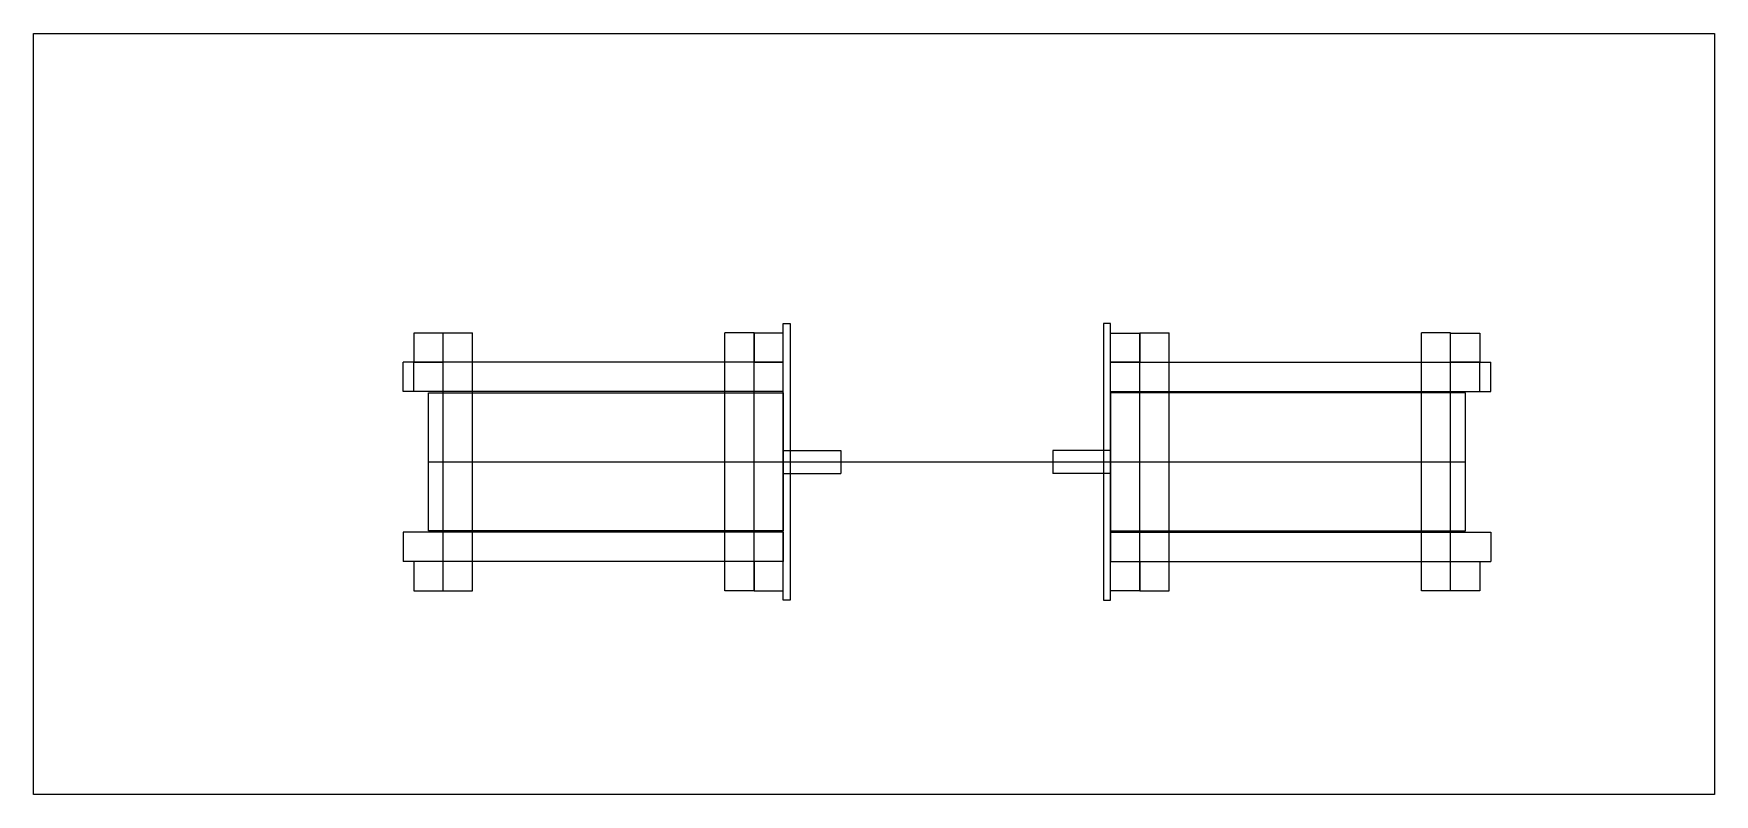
# Model space of a CAD drawing. Header units: millimetres. Extents: x -15418 to 43885, y -27590 to 23052.
# Drawn here: x 6497 to 7227, y -2792 to -2462 of the extents above; entities that cross this region are included whole.
import ezdxf

# ---------------------------------------------------------------- set-up
doc = ezdxf.new("R2010")
doc.units = ezdxf.units.MM
doc.header["$LTSCALE"] = 0.5
for name, color, linetype in [('Layer1', 1, 'Continuous'), ('Layer2', 2, 'Continuous'), ('Layer4', 6, 'Continuous')]:
    doc.layers.add(name, color=color, linetype=linetype)

msp = doc.modelspace()

# ---------------------------------------------------------------- linework, layer by layer
at = {"layer": 'Layer1', "transparency": 33554661}
for p, q in [((6822.6253, -2587.6234), (6825.6253, -2587.6234)), ((6822.6253, -2707.6234), (6822.6253, -2587.6234)), ((6825.6253, -2587.6234), (6825.6253, -2707.6234)), ((6964.6253, -2587.6234), (6961.6253, -2587.6234)), ((6961.6253, -2587.6234), (6961.6253, -2707.6234)), ((6964.6253, -2707.6234), (6964.6253, -2587.6234)), ((6662.3253, -2591.7234), (6662.3253, -2604.4234)), ((6675.0253, -2591.7234), (6662.3253, -2591.7234)), ((6675.0253, -2604.4234), (6675.0253, -2591.7234)), ((6809.9253, -2591.7234), (6809.9253, -2604.4234)), ((6822.6253, -2591.7234), (6809.9253, -2591.7234)), ((6822.6253, -2604.4234), (6822.6253, -2591.7234)), ((6964.6253, -2604.4234), (6964.6253, -2591.7234)), ((6964.6253, -2591.7234), (6977.3253, -2591.7234)), ((6977.3253, -2591.7234), (6977.3253, -2604.4234)), ((7112.2253, -2604.4234), (7112.2253, -2591.7234)), ((7112.2253, -2591.7234), (7124.9253, -2591.7234)), ((7124.9253, -2591.7234), (7124.9253, -2604.4234)), ((6662.3253, -2604.4234), (6675.0253, -2604.4234)), ((6809.9253, -2604.4234), (6822.6253, -2604.4234)), ((6977.3253, -2604.4234), (6964.6253, -2604.4234)), ((7124.9253, -2604.4234), (7112.2253, -2604.4234)), ((6668.6253, -2647.6234), (7118.6253, -2647.6234)), ((6662.3253, -2690.8234), (6662.3253, -2703.5234)), ((6675.0253, -2690.8234), (6662.3253, -2690.8234)), ((6675.0253, -2703.5234), (6675.0253, -2690.8234)), ((6809.9253, -2690.8234), (6809.9253, -2703.5234)), ((6822.6253, -2690.8234), (6809.9253, -2690.8234)), ((6822.6253, -2703.5234), (6822.6253, -2690.8234)), ((6964.6253, -2703.5234), (6964.6253, -2690.8234)), ((6964.6253, -2690.8234), (6977.3253, -2690.8234)), ((6977.3253, -2690.8234), (6977.3253, -2703.5234)), ((7112.2253, -2703.5234), (7112.2253, -2690.8234)), ((7112.2253, -2690.8234), (7124.9253, -2690.8234)), ((7124.9253, -2690.8234), (7124.9253, -2703.5234)), ((6662.3253, -2703.5234), (6675.0253, -2703.5234)), ((6809.9253, -2703.5234), (6822.6253, -2703.5234)), ((6977.3253, -2703.5234), (6964.6253, -2703.5234)), ((7124.9253, -2703.5234), (7112.2253, -2703.5234)), ((6825.6253, -2707.6234), (6822.6253, -2707.6234)), ((6961.6253, -2707.6234), (6964.6253, -2707.6234))]:
    msp.add_line(p, q, dxfattribs=at)
at = {"layer": 'Layer2', "transparency": 33554661}
for p, q in [((6668.6253, -2677.6234), (6668.6253, -2617.6234)), ((6668.6253, -2617.6234), (6822.6253, -2617.6234)), ((6822.6253, -2617.6234), (6822.6253, -2677.6234)), ((6964.6253, -2617.6234), (6964.6253, -2677.6234)), ((7118.6253, -2617.6234), (6964.6253, -2617.6234)), ((7118.6253, -2677.6234), (7118.6253, -2617.6234)), ((6822.6253, -2642.6234), (6847.6253, -2642.6234)), ((6847.6253, -2642.6234), (6847.6253, -2652.6234)), ((6964.6253, -2642.6234), (6939.6253, -2642.6234)), ((6939.6253, -2642.6234), (6939.6253, -2652.6234)), ((6822.6253, -2652.6234), (6847.6253, -2652.6234)), ((6964.6253, -2652.6234), (6939.6253, -2652.6234)), ((6822.6253, -2677.6234), (6668.6253, -2677.6234)), ((6964.6253, -2677.6234), (7118.6253, -2677.6234))]:
    msp.add_line(p, q, dxfattribs=at)
msp.add_lwpolyline([(6497.2825, -2461.8113), (7226.7019, -2461.8113), (7226.7019, -2791.9032), (6497.2825, -2791.9032)], close=True, dxfattribs=at)
at = {"layer": 'Layer4', "transparency": 33554661}
for p, q in [((6675.0253, -2703.6234), (6675.0253, -2591.6234)), ((6675.0253, -2591.6234), (6687.7253, -2591.6234)), ((6687.7253, -2703.6234), (6687.7253, -2591.6234)), ((6797.2253, -2703.6234), (6797.2253, -2591.6234)), ((6809.9253, -2591.6234), (6797.2253, -2591.6234)), ((6809.9253, -2703.6234), (6809.9253, -2591.6234)), ((6977.3253, -2703.6234), (6977.3253, -2591.6234)), ((6977.3253, -2591.6234), (6990.0253, -2591.6234)), ((6990.0253, -2703.6234), (6990.0253, -2591.6234)), ((7099.5253, -2703.6234), (7099.5253, -2591.6234)), ((7112.2253, -2591.6234), (7099.5253, -2591.6234)), ((7112.2253, -2703.6234), (7112.2253, -2591.6234)), ((6822.6253, -2604.4234), (6657.6253, -2604.4234)), ((6657.6253, -2617.1234), (6657.6253, -2604.4234)), ((6662.3253, -2617.1234), (6662.3253, -2604.4234)), ((6822.6253, -2617.1234), (6822.6253, -2604.4234)), ((6964.6253, -2604.4234), (7129.6253, -2604.4234)), ((6964.6253, -2617.1234), (6964.6253, -2604.4234)), ((7124.9253, -2617.1234), (7124.9253, -2604.4234)), ((7129.6253, -2617.1234), (7129.6253, -2604.4234)), ((6822.6253, -2617.1234), (6657.6253, -2617.1234)), ((6964.6253, -2617.1234), (7129.6253, -2617.1234)), ((6822.6253, -2678.1234), (6657.6253, -2678.1234)), ((6657.6253, -2678.1234), (6657.6253, -2690.8234)), ((6822.6253, -2678.1234), (6822.6253, -2690.8234)), ((6822.6253, -2678.1234), (6822.6253, -2690.8234)), ((6964.6253, -2678.1234), (6964.6253, -2690.8234)), ((6964.6253, -2678.1234), (7129.6253, -2678.1234)), ((6964.6253, -2678.1234), (6964.6253, -2690.8234)), ((7129.6253, -2678.1234), (7129.6253, -2690.8234)), ((6822.6253, -2690.8234), (6657.6253, -2690.8234)), ((6964.6253, -2690.8234), (7129.6253, -2690.8234)), ((6675.0253, -2703.6234), (6687.7253, -2703.6234)), ((6809.9253, -2703.6234), (6797.2253, -2703.6234)), ((6977.3253, -2703.6234), (6990.0253, -2703.6234)), ((7112.2253, -2703.6234), (7099.5253, -2703.6234))]:
    msp.add_line(p, q, dxfattribs=at)

doc.saveas('drawing.dxf')
